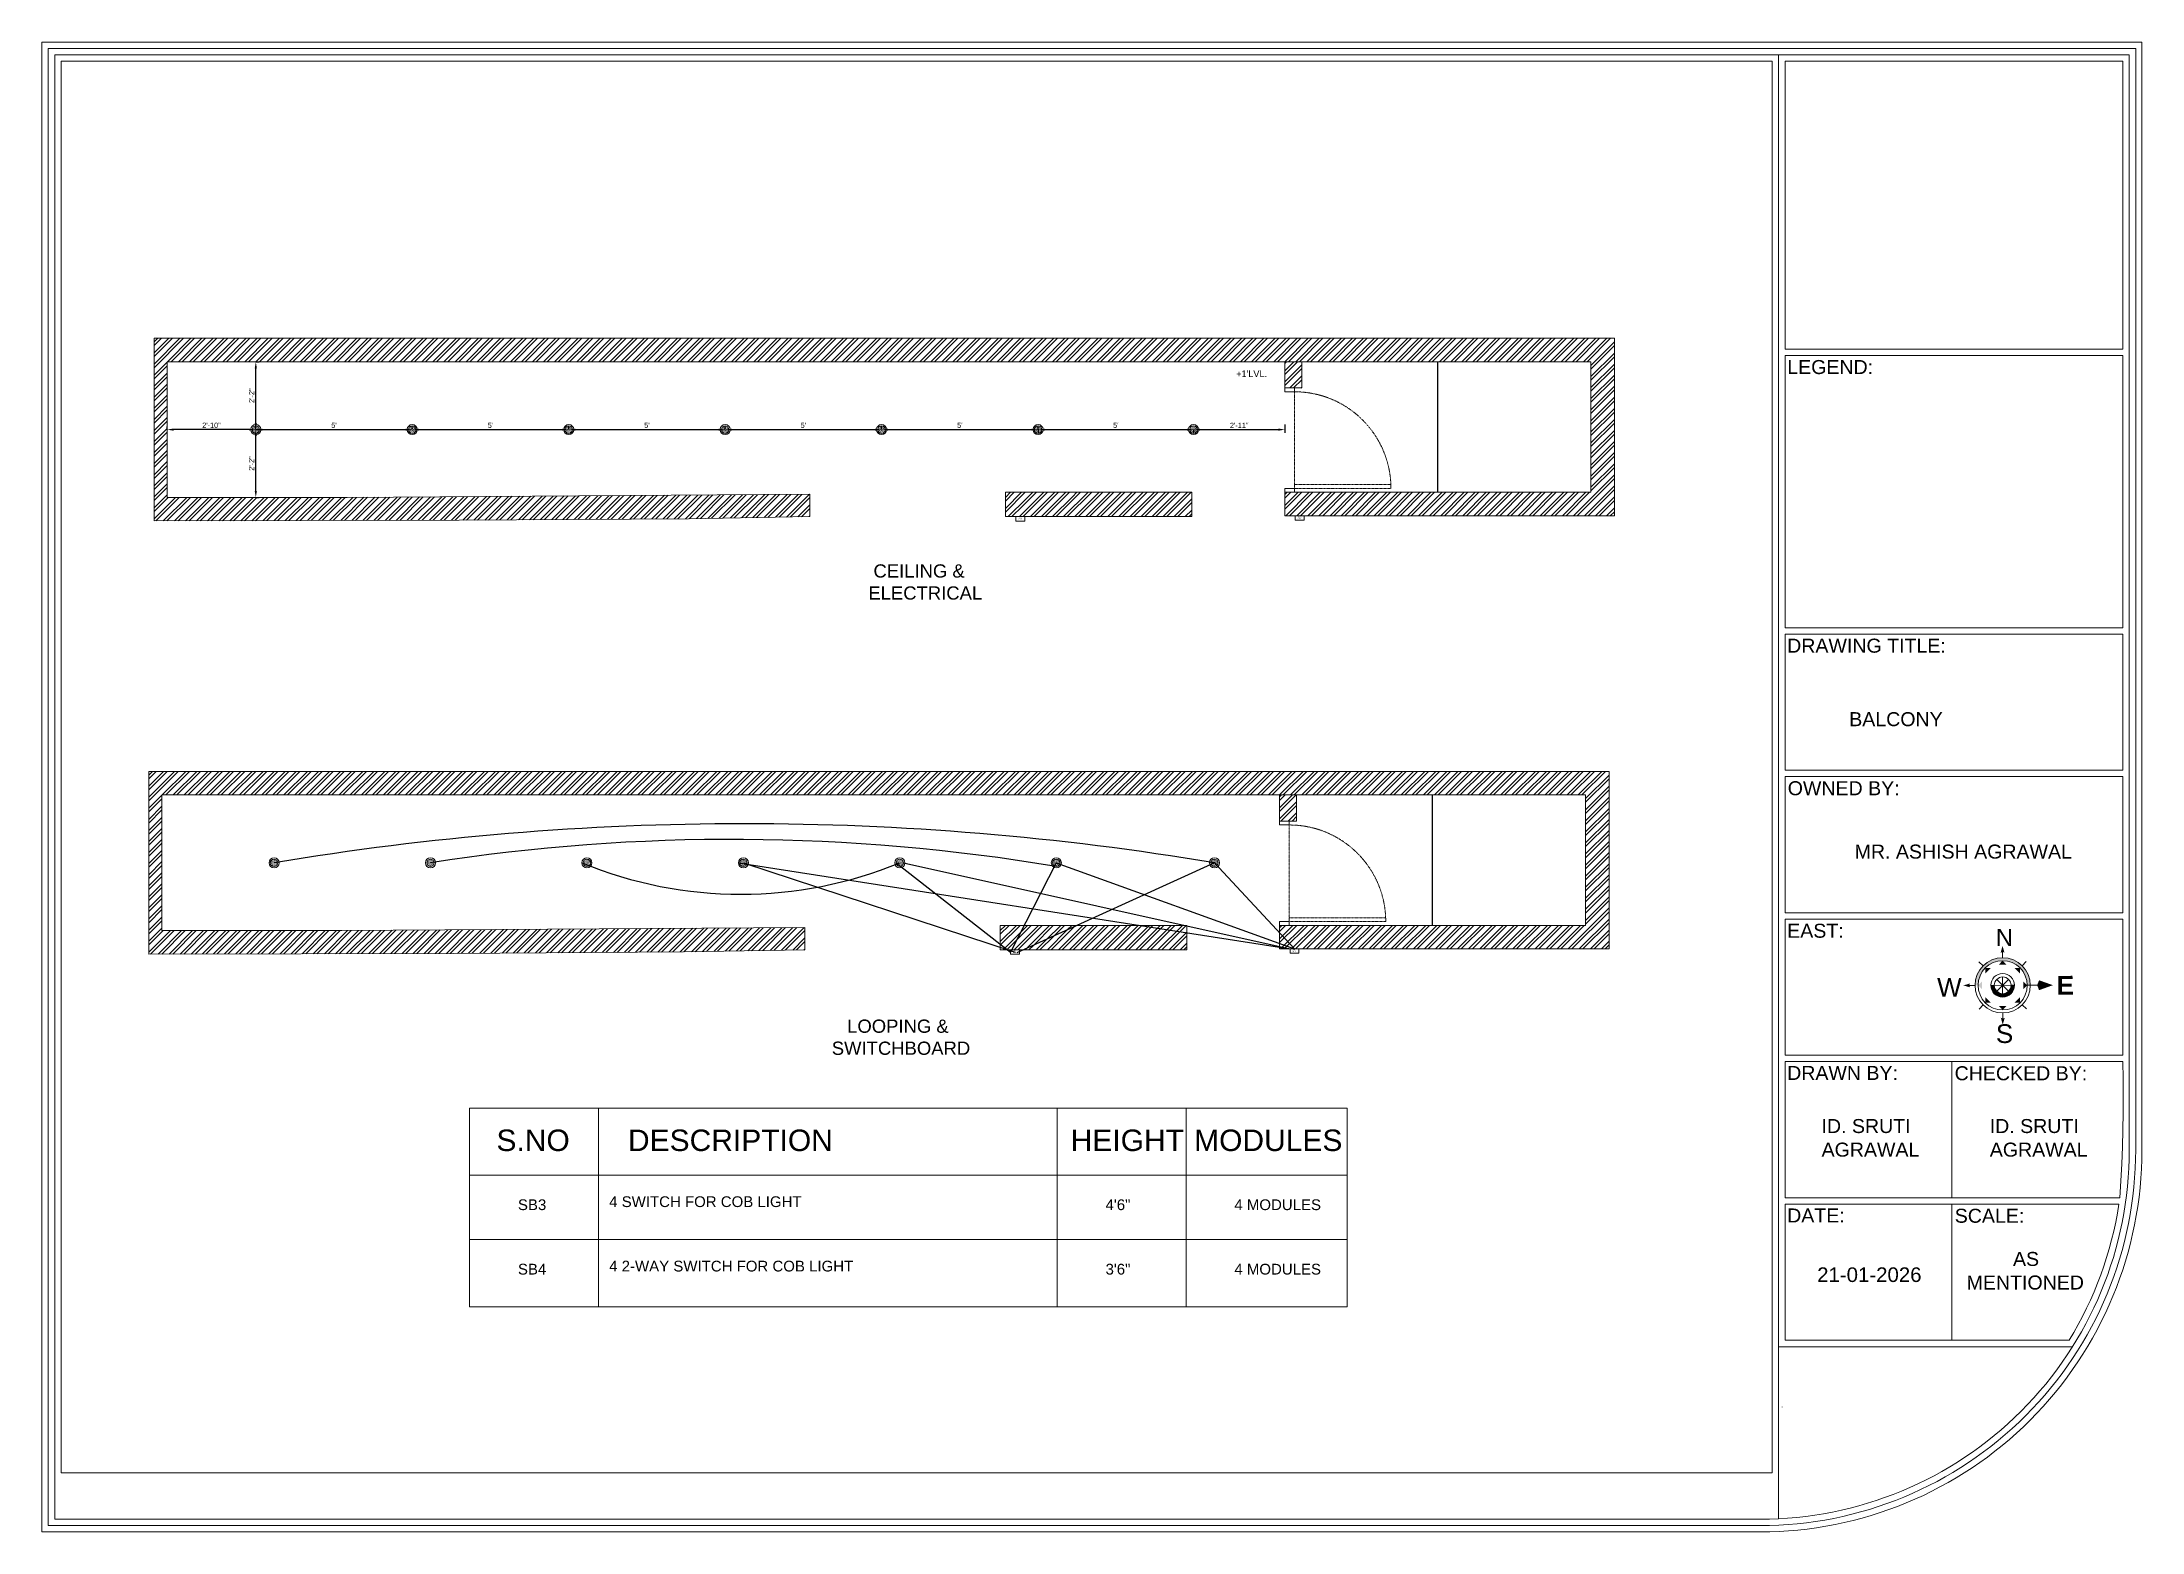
# Model space of a CAD drawing. Header units: inches. Extents: x 213 to 17763, y -4830 to 1802.
# Drawn here: x 8540 to 9346, y -1275 to -704 of the extents above; entities that cross this region are included whole.
import ezdxf

# ---------------------------------------------------------------- set-up
doc = ezdxf.new("R2010")
doc.units = ezdxf.units.IN
doc.header["$MEASUREMENT"] = 0
for name, pattern in [('ACAD_ISO02W100', [15, 12, -3]), ('AUDIT_D_060311083008-3', [0]), ('DASHED2', [0.375, 0.25, -0.125]), ('HIDDEN', [0.375, 0.25, -0.125])]:
    doc.linetypes.add(name, pattern=pattern)
for name, color, linetype in [('.', 30, 'Continuous'), ('A-DOOR', 251, 'AUDIT_D_060311083008-3'), ('A-Door-Frame', 1, 'Continuous'), ('A-Door-Swing', 8, 'HIDDEN'), ('PDF2_0', 7, 'Continuous'), ('PDF2_MK. FURNITURE', 7, 'Continuous'), ('PDF2_MK. HATCH', 7, 'Continuous'), ('PDF2_Text', 1, 'Continuous'), ('PDF3_Text', 1, 'Continuous')]:
    doc.layers.add(name, color=color, linetype=linetype)
doc.layers.add('PDF2_MK. KITCHEN ESSENTAILS', color=7, linetype='Continuous', true_color=0x767676)
doc.layers.add('ROD', color=7, linetype='Continuous', lineweight=9)
doc.styles.add('PDF Arial', font='arial.ttf')
doc.styles.get("Standard").update_dxf_attribs({"font": 'arial.ttf'})
doc.dimstyles.new('ISO-25', dxfattribs={"dimtxt": 4.5, "dimasz": 2.5, "dimexe": 1.25, "dimexo": 0.625, "dimtad": 1, "dimdec": 0, "dimlunit": 4, "dimtxsty": 'Standard', "dimcen": 2.5, "dimadec": 0, "dimazin": 0, "dimtfac": 1, "dimtdec": 0, "dimtmove": 0, "dimatfit": 3, "dimfxl": 1, "dimarcsym": 0})
pattern_1 = [(45, (-302.3057, -254.818), (-2.1213203, 2.1213203), []), (45, (-300.8915, -254.818), (-2.1213203, 2.1213203), [])]
pattern_2 = [(45, (-300.3057, -88.784), (-2.1213203, 2.1213203), []), (45, (-298.8915, -88.784), (-2.1213203, 2.1213203), [])]

msp = doc.modelspace()

# ---------------------------------------------------------------- texts
at = {"lineweight": 5, "attachment_point": 1}
for s, width, heights, insert, char_height in [('S.NO', 16.4648, [0], (8714.48, -1121.01), 8.232), ('DESCRIPTION', 16.4648, [0], (8764.91, -1121.01), 8.2324), ('HEIGHT', 16.4648, [0], (8934.7, -1121.01), 8.232), ('MODULES', 16.4648, [0], (8982.04, -1121.01), 8.232), ('SB3', 16.4648, [0], (8722.72, -1147.76), 4.116), ('4 SWITCH FOR COB LIGHT', 179.7462, [12.35], (8757.71, -1146.59, -2.06), 4.1162), ('4\'6"', 16.4648, [0], (8948.08, -1147.76), 4.116), ('4 MODULES', 36.0622, [0], (8997.47, -1147.76), 4.116), ('SB4', 16.4648, [0], (8722.72, -1172.46), 4.116), ('4 2-WAY SWITCH FOR COB LIGHT', 179.7462, [12.35], (8757.71, -1171.29, -2.06), 4.1162), ('3\'6"', 16.4648, [0], (8948.08, -1172.46), 4.116), ('4 MODULES', 36.0622, [0], (8997.47, -1172.46), 4.116)]:
    msp.add_mtext_dynamic_manual_height_columns(s, width=width, gutter_width=2.06, heights=heights, dxfattribs=dict(at, insert=insert, char_height=char_height))
at = {"layer": 'PDF2_Text', "color": 7, "lineweight": 5, "attachment_point": 7, "style": 'PDF Arial'}
for s, insert, char_height in [('LEGEND:', (9209.51, -831.52), 5.369), ('DRAWING TITLE:', (9209.47, -938.31), 5.3692), ('BALCONY ', (9233.27, -966.48), 5.369), ('OWNED BY:', (9209.69, -992.95), 5.369), ('MR. ASHISH AGRAWAL', (9235.34, -1017.23), 5.3692), ('EAST:', (9209.49, -1047.57), 5.369), ('DRAWN BY:', (9209.47, -1102), 5.369), ('CHECKED BY:', (9273.7, -1102.19), 5.3692), ('ID. SRUTI', (9222.64, -1122.42), 5.369), ('ID. SRUTI', (9287.15, -1122.42), 5.369), ('AGRAWAL', (9222.67, -1131.46), 5.369), ('AGRAWAL', (9287.18, -1131.46), 5.369), ('DATE:', (9209.47, -1156.62), 5.369), ('SCALE:', (9273.74, -1156.81), 5.369), ('21-01-2026', (9220.97, -1179.51), 5.602), ('AS', (9296.08, -1173.36), 5.369), ('MENTIONED', (9278.29, -1182.39), 5.369)]:
    msp.add_mtext(s, dxfattribs=dict(at, insert=insert, char_height=char_height))
for s, insert, char_height, rotation in [('N', (9289.51, -1050.64), 6.53, 0.1759), ('W', (9266.97, -1070.07), 7.18, 0.12089), ('{\\fArial|b1|i0|c0|p34;\\C240;\\c2367469;E}', (9312.82, -1069.29), 7.1829, 0.1759), ('S', (9289.51, -1087.94), 7.18, 0.1759)]:
    msp.add_mtext(s, dxfattribs=dict(at, insert=insert, char_height=char_height, rotation=rotation))
at = {"layer": 'PDF3_Text', "lineweight": 5, "style": 'PDF Arial'}
for s, width, gutter_width, heights, insert, char_height, attachment_point in [("+1'LVL.", 36.0927, 949.34, [2.27], (9010, -832.58), 2.5, 9), ('    CEILING &\\P   ELECTRICAL', 114.7518, 49.21, [0], (8851.19, -917.97), 5.0688, 7), ('   LOOPING & \\PSWITCHBOARD', 114.7518, 49.21, [0], (8843.07, -1092.44), 5.0688, 7)]:
    msp.add_mtext_dynamic_manual_height_columns(s, width=width, gutter_width=gutter_width, heights=heights, dxfattribs=dict(at, insert=insert, char_height=char_height, attachment_point=attachment_point))
at = {"layer": 'PDF3_Text', "lineweight": 5, "char_height": 0.4, "attachment_point": 9, "style": 'PDF Arial'}
for s, insert in [('SW4 \\P@3\'6"', (9023.15, -886.93)), ('SW3 \\P@4\'6"', (8916.01, -887.28)), ('SW1 \\P@4\'6"', (8914.01, -1053.32)), ('SW1 \\P@3\'6"', (9021.15, -1052.97))]:
    msp.add_mtext(s, dxfattribs=dict(at, insert=insert))

# ---------------------------------------------------------------- blocks, each defined once
blk = doc.blocks.new('*U785')
at = {"layer": 'A-Door-Frame', "lineweight": 5}
for p, q in [((0, -100), (0, 0)), ((1090, -100), (1090, 0))]:
    blk.add_line(p, q, dxfattribs=at)
for points in [[(0, -100), (40, -100), (40, 0), (0, 0)], [(1090, -100), (1050, -100), (1050, 0), (1090, 0)]]:
    blk.add_lwpolyline(points, dxfattribs=at)
at = {"layer": 'A-Door-Swing', "linetype": 'DASHED2', "lineweight": 5}
blk.add_line((49, 0), (1059, 0), dxfattribs=at)
blk.add_lwpolyline([(40, 0), (40, 1010), (80, 1010), (80, 0)], close=True, dxfattribs=at)
blk.add_arc((40, 0), 1010, 360, 90, dxfattribs=at)
blk = doc.blocks.new('*D787')
at = {"color": 0, "linetype": 'ACAD_ISO02W100', "lineweight": -2, "transparency": 16777216}
for p, q in [((8588.19, -852.74), (8588.19, -851.49)), ((8622.19, -852.74), (8622.19, -851.49))]:
    blk.add_line(p, q, dxfattribs=at)
at = {"color": 0, "linetype": 'AUDIT_D_060311083008-3', "lineweight": -2, "transparency": 16777216}
blk.add_line((8619.69, -852.74), (8590.69, -852.74), dxfattribs=at)
at = {"color": 0, "transparency": 16777216}
for points in [[(8590.69, -852.32), (8590.69, -853.16), (8588.19, -852.74)], [(8619.69, -852.32), (8619.69, -853.16), (8622.19, -852.74)]]:
    blk.add_solid(points, dxfattribs=at)
at = {"layer": 'Defpoints', "color": 0, "transparency": 16777216}
for p in [(8588.19, -852.74), (8588.19, -852.74), (8622.19, -852.74)]:
    blk.add_point(p, dxfattribs=at)
at = {"color": 0, "lineweight": 5, "transparency": 16777216, "insert": (8605.19, -851.09), "char_height": 2, "attachment_point": 5}
blk.add_mtext('2\'-10"', dxfattribs=at)
blk = doc.blocks.new('*D788')
at = {"color": 0, "linetype": 'ACAD_ISO02W100', "lineweight": -2, "transparency": 16777216}
for p, q in [((8622.19, -826.74), (8623.44, -826.74)), ((8622.19, -852.74), (8623.44, -852.74))]:
    blk.add_line(p, q, dxfattribs=at)
at = {"color": 0, "linetype": 'AUDIT_D_060311083008-3', "lineweight": -2, "transparency": 16777216}
blk.add_line((8622.19, -850.24), (8622.19, -829.24), dxfattribs=at)
at = {"color": 0, "transparency": 16777216}
for points in [[(8621.78, -829.24), (8622.61, -829.24), (8622.19, -826.74)], [(8621.78, -850.24), (8622.61, -850.24), (8622.19, -852.74)]]:
    blk.add_solid(points, dxfattribs=at)
at = {"layer": 'Defpoints', "color": 0, "transparency": 16777216}
for p in [(8622.19, -826.74), (8622.19, -826.74), (8622.19, -852.74)]:
    blk.add_point(p, dxfattribs=at)
at = {"color": 0, "lineweight": 5, "transparency": 16777216, "insert": (8620.57, -839.74), "char_height": 2, "attachment_point": 5, "rotation": 90}
blk.add_mtext('2\'-2"', dxfattribs=at)
blk = doc.blocks.new('*D789')
at = {"color": 0, "linetype": 'ACAD_ISO02W100', "lineweight": -2, "transparency": 16777216}
for p, q in [((8622.19, -852.74), (8622.19, -851.49)), ((8682.19, -852.74), (8682.19, -851.49))]:
    blk.add_line(p, q, dxfattribs=at)
at = {"color": 0, "linetype": 'AUDIT_D_060311083008-3', "lineweight": -2, "transparency": 16777216}
blk.add_line((8624.69, -852.74), (8679.69, -852.74), dxfattribs=at)
at = {"color": 0, "transparency": 16777216}
for points in [[(8624.69, -852.32), (8624.69, -853.16), (8622.19, -852.74)], [(8679.69, -852.32), (8679.69, -853.16), (8682.19, -852.74)]]:
    blk.add_solid(points, dxfattribs=at)
at = {"layer": 'Defpoints', "color": 0, "transparency": 16777216}
for p in [(8622.19, -852.74), (8682.19, -852.74), (8682.19, -852.74)]:
    blk.add_point(p, dxfattribs=at)
at = {"color": 0, "lineweight": 5, "transparency": 16777216, "insert": (8652.19, -851.1), "char_height": 2, "attachment_point": 5}
blk.add_mtext("5'", dxfattribs=at)
blk = doc.blocks.new('*D790')
at = {"color": 0, "linetype": 'ACAD_ISO02W100', "lineweight": -2, "transparency": 16777216}
for p, q in [((8682.19, -852.74), (8682.19, -851.49)), ((8742.19, -852.74), (8742.19, -851.49))]:
    blk.add_line(p, q, dxfattribs=at)
at = {"color": 0, "linetype": 'AUDIT_D_060311083008-3', "lineweight": -2, "transparency": 16777216}
blk.add_line((8684.69, -852.74), (8739.69, -852.74), dxfattribs=at)
at = {"color": 0, "transparency": 16777216}
for points in [[(8684.69, -852.32), (8684.69, -853.16), (8682.19, -852.74)], [(8739.69, -852.32), (8739.69, -853.16), (8742.19, -852.74)]]:
    blk.add_solid(points, dxfattribs=at)
at = {"layer": 'Defpoints', "color": 0, "transparency": 16777216}
for p in [(8682.19, -852.74), (8742.19, -852.74), (8742.19, -852.74)]:
    blk.add_point(p, dxfattribs=at)
at = {"color": 0, "lineweight": 5, "transparency": 16777216, "insert": (8712.19, -851.1), "char_height": 2, "attachment_point": 5}
blk.add_mtext("5'", dxfattribs=at)
blk = doc.blocks.new('*D791')
at = {"color": 0, "linetype": 'ACAD_ISO02W100', "lineweight": -2, "transparency": 16777216}
for p, q in [((8742.19, -852.74), (8742.19, -851.49)), ((8802.19, -852.74), (8802.19, -851.49))]:
    blk.add_line(p, q, dxfattribs=at)
at = {"color": 0, "linetype": 'AUDIT_D_060311083008-3', "lineweight": -2, "transparency": 16777216}
blk.add_line((8744.69, -852.74), (8799.69, -852.74), dxfattribs=at)
at = {"color": 0, "transparency": 16777216}
for points in [[(8744.69, -852.32), (8744.69, -853.16), (8742.19, -852.74)], [(8799.69, -852.32), (8799.69, -853.16), (8802.19, -852.74)]]:
    blk.add_solid(points, dxfattribs=at)
at = {"layer": 'Defpoints', "color": 0, "transparency": 16777216}
for p in [(8742.19, -852.74), (8802.19, -852.74), (8802.19, -852.74)]:
    blk.add_point(p, dxfattribs=at)
at = {"color": 0, "lineweight": 5, "transparency": 16777216, "insert": (8772.19, -851.1), "char_height": 2, "attachment_point": 5}
blk.add_mtext("5'", dxfattribs=at)
blk = doc.blocks.new('*D792')
at = {"color": 0, "linetype": 'ACAD_ISO02W100', "lineweight": -2, "transparency": 16777216}
for p, q in [((8802.19, -852.74), (8802.19, -851.49)), ((8862.19, -852.74), (8862.19, -851.49))]:
    blk.add_line(p, q, dxfattribs=at)
at = {"color": 0, "linetype": 'AUDIT_D_060311083008-3', "lineweight": -2, "transparency": 16777216}
blk.add_line((8804.69, -852.74), (8859.69, -852.74), dxfattribs=at)
at = {"color": 0, "transparency": 16777216}
for points in [[(8804.69, -852.32), (8804.69, -853.16), (8802.19, -852.74)], [(8859.69, -852.32), (8859.69, -853.16), (8862.19, -852.74)]]:
    blk.add_solid(points, dxfattribs=at)
at = {"layer": 'Defpoints', "color": 0, "transparency": 16777216}
for p in [(8802.19, -852.74), (8862.19, -852.74), (8862.19, -852.74)]:
    blk.add_point(p, dxfattribs=at)
at = {"color": 0, "lineweight": 5, "transparency": 16777216, "insert": (8832.19, -851.1), "char_height": 2, "attachment_point": 5}
blk.add_mtext("5'", dxfattribs=at)
blk = doc.blocks.new('*D793')
at = {"color": 0, "linetype": 'ACAD_ISO02W100', "lineweight": -2, "transparency": 16777216}
for p, q in [((8862.19, -852.74), (8862.19, -851.49)), ((8922.19, -852.74), (8922.19, -851.49))]:
    blk.add_line(p, q, dxfattribs=at)
at = {"color": 0, "linetype": 'AUDIT_D_060311083008-3', "lineweight": -2, "transparency": 16777216}
blk.add_line((8864.69, -852.74), (8919.69, -852.74), dxfattribs=at)
at = {"color": 0, "transparency": 16777216}
for points in [[(8864.69, -852.32), (8864.69, -853.16), (8862.19, -852.74)], [(8919.69, -852.32), (8919.69, -853.16), (8922.19, -852.74)]]:
    blk.add_solid(points, dxfattribs=at)
at = {"layer": 'Defpoints', "color": 0, "transparency": 16777216}
for p in [(8862.19, -852.74), (8922.19, -852.74), (8922.19, -852.74)]:
    blk.add_point(p, dxfattribs=at)
at = {"color": 0, "lineweight": 5, "transparency": 16777216, "insert": (8892.19, -851.1), "char_height": 2, "attachment_point": 5}
blk.add_mtext("5'", dxfattribs=at)
blk = doc.blocks.new('*D794')
at = {"color": 0, "linetype": 'ACAD_ISO02W100', "lineweight": -2, "transparency": 16777216}
for p, q in [((8922.19, -852.74), (8922.19, -853.99)), ((8981.83, -852.74), (8981.83, -853.99))]:
    blk.add_line(p, q, dxfattribs=at)
at = {"color": 0, "linetype": 'AUDIT_D_060311083008-3', "lineweight": -2, "transparency": 16777216}
blk.add_line((8924.69, -852.74), (8979.33, -852.74), dxfattribs=at)
at = {"color": 0, "transparency": 16777216}
for points in [[(8924.69, -852.32), (8924.69, -853.16), (8922.19, -852.74)], [(8979.33, -852.32), (8979.33, -853.16), (8981.83, -852.74)]]:
    blk.add_solid(points, dxfattribs=at)
at = {"layer": 'Defpoints', "color": 0, "transparency": 16777216}
for p in [(8922.19, -852.74), (8981.83, -852.74), (8981.83, -852.74)]:
    blk.add_point(p, dxfattribs=at)
at = {"color": 0, "lineweight": 5, "transparency": 16777216, "insert": (8952.01, -851.1), "char_height": 2, "attachment_point": 5}
blk.add_mtext("5'", dxfattribs=at)
blk = doc.blocks.new('*D795')
at = {"color": 0, "linetype": 'ACAD_ISO02W100', "lineweight": -2, "transparency": 16777216}
for p, q in [((8981.83, -852.74), (8981.83, -853.99)), ((9016.83, -850.74), (9016.83, -853.99))]:
    blk.add_line(p, q, dxfattribs=at)
at = {"color": 0, "linetype": 'AUDIT_D_060311083008-3', "lineweight": -2, "transparency": 16777216}
blk.add_line((8984.33, -852.74), (9014.33, -852.74), dxfattribs=at)
at = {"color": 0, "transparency": 16777216}
for points in [[(8984.33, -852.32), (8984.33, -853.16), (8981.83, -852.74)], [(9014.33, -852.32), (9014.33, -853.16), (9016.83, -852.74)]]:
    blk.add_solid(points, dxfattribs=at)
at = {"layer": 'Defpoints', "color": 0, "transparency": 16777216}
for p in [(9016.83, -836.78), (8981.83, -852.74), (9016.83, -852.74)]:
    blk.add_point(p, dxfattribs=at)
at = {"color": 0, "lineweight": 5, "transparency": 16777216, "insert": (8999.33, -851.11), "char_height": 2, "attachment_point": 5}
blk.add_mtext('2\'-11"', dxfattribs=at)
blk = doc.blocks.new('*D796')
at = {"color": 0, "linetype": 'ACAD_ISO02W100', "lineweight": -2, "transparency": 16777216}
for p, q in [((8622.19, -852.74), (8623.44, -852.74)), ((8622.19, -878.74), (8623.44, -878.74))]:
    blk.add_line(p, q, dxfattribs=at)
at = {"color": 0, "linetype": 'AUDIT_D_060311083008-3', "lineweight": -2, "transparency": 16777216}
blk.add_line((8622.19, -876.24), (8622.19, -855.24), dxfattribs=at)
at = {"color": 0, "transparency": 16777216}
for points in [[(8621.78, -855.24), (8622.61, -855.24), (8622.19, -852.74)], [(8621.78, -876.24), (8622.61, -876.24), (8622.19, -878.74)]]:
    blk.add_solid(points, dxfattribs=at)
at = {"layer": 'Defpoints', "color": 0, "transparency": 16777216}
for p in [(8622.19, -852.74), (8622.19, -852.74), (8622.19, -878.74)]:
    blk.add_point(p, dxfattribs=at)
at = {"color": 0, "lineweight": 5, "transparency": 16777216, "insert": (8620.57, -865.74), "char_height": 2, "attachment_point": 5, "rotation": 90}
blk.add_mtext('2\'-2"', dxfattribs=at)

# ---------------------------------------------------------------- dimensions: what is measured, and where the dimension line sits
at = {"lineweight": 5}
for base, p1, p2, picture, middle in [((8622.19, -826.74), (8622.19, -852.74), (8622.19, -826.74), '*D788', (8620.57, -839.74)), ((8622.19, -852.74), (8622.19, -878.74), (8622.19, -852.74), '*D796', (8620.57, -865.74))]:
    dim = msp.add_linear_dim(base=base, p1=p1, p2=p2, angle=90, dimstyle='ISO-25', override={"dimtxt": 2, "dimtmove": 1, "dimfxl": 2, "dimfxlon": 1, "dimarcsym": 2}, dxfattribs=at)
    dim.commit()
    dim.dimension.update_dxf_attribs({"geometry": picture, "text_midpoint": middle})
for base, p1, p2, picture, middle in [((9016.83, -852.74), (8981.83, -852.74), (9016.83, -836.78), '*D795', (8999.33, -851.11)), ((8588.19, -852.74), (8622.19, -852.74), (8588.19, -852.74), '*D787', (8605.19, -851.09)), ((8682.19, -852.74), (8622.19, -852.74), (8682.19, -852.74), '*D789', (8652.19, -851.1)), ((8742.19, -852.74), (8682.19, -852.74), (8742.19, -852.74), '*D790', (8712.19, -851.1)), ((8802.19, -852.74), (8742.19, -852.74), (8802.19, -852.74), '*D791', (8772.19, -851.1)), ((8862.19, -852.74), (8802.19, -852.74), (8862.19, -852.74), '*D792', (8832.19, -851.1)), ((8922.19, -852.74), (8862.19, -852.74), (8922.19, -852.74), '*D793', (8892.19, -851.1)), ((8981.83, -852.74), (8922.19, -852.74), (8981.83, -852.74), '*D794', (8952.01, -851.1))]:
    dim = msp.add_linear_dim(base=base, p1=p1, p2=p2, dimstyle='ISO-25', override={"dimtxt": 2, "dimtmove": 1, "dimfxl": 2, "dimfxlon": 1, "dimarcsym": 2}, dxfattribs=at)
    dim.commit()
    dim.dimension.update_dxf_attribs({"geometry": picture, "text_midpoint": middle})

# ---------------------------------------------------------------- hatches: boundary and pattern name
at = {"layer": '.'}
h = msp.add_hatch(dxfattribs=at)
h.set_pattern_fill('ANSI32', color=1, scale=8)
h.set_pattern_definition(pattern_2)
h.paths.add_polyline_path([(9143.19, -817.74), (8583.19, -817.74), (8583.19, -887.74), (8700.19, -887.46), (8788.19, -886.88), (8834.71, -886.09), (8834.71, -877.54), (8657.19, -878.74), (8588.19, -878.74), (8588.19, -826.74), (9134.19, -826.74), (9134.19, -876.74), (9020.49, -876.74), (9020.49, -876.74), (9016.83, -876.74), (9016.83, -885.74), (9143.19, -885.74)])
h.paths.add_polyline_path([(9021.59, -887.04), (9023.36, -887.04), (9023.36, -885.54), (9021.59, -885.54)], flags=25)
h = msp.add_hatch(dxfattribs=at)
h.set_pattern_fill('ANSI32', color=1, scale=8)
h.set_pattern_definition([(45, (-302.3057, 45.726), (-2.1213203, 2.1213203), []), (45, (-300.8915, 45.726), (-2.1213203, 2.1213203), [])])
h.paths.add_polyline_path([(9021.33, -992.77), (9014.83, -992.77), (9014.83, -1002.82), (9018.49, -1002.82), (9021.33, -1002.82)])
h.paths.add_polyline_path([(9023.33, -826.74), (9016.83, -826.74), (9016.83, -836.78), (9020.49, -836.78), (9023.33, -836.78)])
h = msp.add_hatch(dxfattribs=at)
h.set_pattern_fill('ANSI32', color=1, scale=8)
h.set_pattern_definition(pattern_2)
h.paths.add_polyline_path([(8981.19, -876.74), (8939.15, -876.74), (8918.63, -886.09), (8981.19, -886.09)])
h.paths.add_polyline_path([(8918.9, -876.74), (8909.68, -876.74), (8909.68, -883.82), (8912.44, -885.96), (8912.83, -886.09), (8914.11, -886.09)])
h.paths.add_polyline_path([(8909.68, -883.82), (8909.68, -885.06), (8912.44, -885.96)], flags=17)
h.paths.add_polyline_path([(8909.68, -885.06), (8909.68, -886.09), (8912.6, -886.09), (8912.44, -885.96)], flags=17)
h = msp.add_hatch(dxfattribs=at)
h.set_pattern_fill('ANSI32', color=1, scale=8)
h.set_pattern_definition(pattern_2)
h.paths.add_polyline_path([(8939.15, -876.74), (8918.9, -876.74), (8914.11, -886.09), (8917.1, -886.09), (8918.63, -886.09)])
h.paths.add_polyline_path([(8914.44, -887.38), (8916.21, -887.38), (8916.21, -885.89), (8914.44, -885.89)], flags=9)
h = msp.add_hatch(dxfattribs=at)
h.set_pattern_fill('ANSI32', color=1, scale=8)
h.set_pattern_definition(pattern_1)
h.paths.add_polyline_path([(9141.19, -983.77), (8581.19, -983.77), (8581.19, -1053.77), (8698.19, -1053.49), (8786.19, -1052.92), (8832.71, -1052.12), (8832.71, -1043.58), (8655.19, -1044.77), (8586.19, -1044.77), (8586.19, -992.77), (9132.19, -992.77), (9132.19, -1042.77), (9018.49, -1042.77), (9018.49, -1042.77), (9014.83, -1042.77), (9014.83, -1051.77), (9141.19, -1051.77)])
h.paths.add_polyline_path([(9019.59, -1053.07), (9021.36, -1053.07), (9021.36, -1051.57), (9019.59, -1051.57)], flags=25)
h = msp.add_hatch(dxfattribs=at)
h.set_pattern_fill('ANSI32', color=1, scale=8)
h.set_pattern_definition(pattern_1)
h.paths.add_polyline_path([(8979.19, -1042.77), (8937.15, -1042.77), (8916.63, -1052.12), (8979.19, -1052.12)])
h.paths.add_polyline_path([(8916.9, -1042.77), (8907.68, -1042.77), (8907.68, -1049.85), (8910.44, -1052), (8910.83, -1052.12), (8912.11, -1052.12)])
h.paths.add_polyline_path([(8907.68, -1049.85), (8907.68, -1051.09), (8910.44, -1052)], flags=17)
h.paths.add_polyline_path([(8907.68, -1051.09), (8907.68, -1052.12), (8910.6, -1052.12), (8910.44, -1052)], flags=17)
h = msp.add_hatch(dxfattribs=at)
h.set_pattern_fill('ANSI32', color=1, scale=8)
h.set_pattern_definition(pattern_1)
h.paths.add_polyline_path([(8937.15, -1042.77), (8916.9, -1042.77), (8912.11, -1052.12), (8915.1, -1052.12), (8916.63, -1052.12)])
h.paths.add_polyline_path([(8912.44, -1053.42), (8914.21, -1053.42), (8914.21, -1051.92), (8912.44, -1051.92)], flags=9)
at = {"lineweight": 5}
h = msp.add_hatch(dxfattribs=at)
h.set_pattern_fill('AR-SAND', color=5, scale=0.2)
h.set_pattern_definition([(37.5, (-117317.33558, -239173.847), (-0.01259867162, 0.3853647538), [0, -0.304, 0, -0.34, 0, -0.325]), (7.5, (-117317.3356, -239173.847), (0.3539553411, 0.564429213), [0, -0.164, 0, -0.274, 0, -0.105]), (327.5, (-117317.58158, -239173.847), (0.62282837235, 0.0011318107), [0, -0.1, 0, -0.36, 0, -0.47]), (317.5, (-117317.5816, -239173.847), (0.6012253209, 0.175535113), [0, -0.05, 0, -0.236, 0, -0.27])])
h.paths.add_polyline_path([(8623.62, -852.74, -1), (8620.77, -852.74, -1)])
h = msp.add_hatch(dxfattribs=at)
h.set_pattern_fill('AR-SAND', color=5, scale=0.2)
h.set_pattern_definition([(37.5, (-117257.33558, -239173.847), (-0.01259867162, 0.3853647538), [0, -0.304, 0, -0.34, 0, -0.325]), (7.5, (-117257.3356, -239173.847), (0.3539553411, 0.564429213), [0, -0.164, 0, -0.274, 0, -0.105]), (327.5, (-117257.58158, -239173.847), (0.62282837235, 0.0011318107), [0, -0.1, 0, -0.36, 0, -0.47]), (317.5, (-117257.5816, -239173.847), (0.6012253209, 0.175535113), [0, -0.05, 0, -0.236, 0, -0.27])])
h.paths.add_polyline_path([(8683.62, -852.74, -1), (8680.77, -852.74, -1)])
h = msp.add_hatch(dxfattribs=at)
h.set_pattern_fill('AR-SAND', color=5, scale=0.2)
h.set_pattern_definition([(37.5, (-117197.33558, -239173.847), (-0.01259867162, 0.3853647538), [0, -0.304, 0, -0.34, 0, -0.325]), (7.5, (-117197.3356, -239173.847), (0.3539553411, 0.564429213), [0, -0.164, 0, -0.274, 0, -0.105]), (327.5, (-117197.58158, -239173.847), (0.62282837235, 0.0011318107), [0, -0.1, 0, -0.36, 0, -0.47]), (317.5, (-117197.5816, -239173.847), (0.6012253209, 0.175535113), [0, -0.05, 0, -0.236, 0, -0.27])])
h.paths.add_polyline_path([(8743.62, -852.74, -1), (8740.77, -852.74, -1)])
h = msp.add_hatch(dxfattribs=at)
h.set_pattern_fill('AR-SAND', color=5, scale=0.2)
h.set_pattern_definition([(37.5, (-117137.33558, -239173.847), (-0.01259867162, 0.3853647538), [0, -0.304, 0, -0.34, 0, -0.325]), (7.5, (-117137.3356, -239173.847), (0.3539553411, 0.564429213), [0, -0.164, 0, -0.274, 0, -0.105]), (327.5, (-117137.58158, -239173.847), (0.62282837235, 0.0011318107), [0, -0.1, 0, -0.36, 0, -0.47]), (317.5, (-117137.5816, -239173.847), (0.6012253209, 0.175535113), [0, -0.05, 0, -0.236, 0, -0.27])])
h.paths.add_polyline_path([(8803.62, -852.74, -1), (8800.77, -852.74, -1)])
h = msp.add_hatch(dxfattribs=at)
h.set_pattern_fill('AR-SAND', color=5, scale=0.2)
h.set_pattern_definition([(37.5, (-117077.33558, -239173.847), (-0.01259867162, 0.3853647538), [0, -0.304, 0, -0.34, 0, -0.325]), (7.5, (-117077.3356, -239173.847), (0.3539553411, 0.564429213), [0, -0.164, 0, -0.274, 0, -0.105]), (327.5, (-117077.58158, -239173.847), (0.62282837235, 0.0011318107), [0, -0.1, 0, -0.36, 0, -0.47]), (317.5, (-117077.5816, -239173.847), (0.6012253209, 0.175535113), [0, -0.05, 0, -0.236, 0, -0.27])])
h.paths.add_polyline_path([(8863.62, -852.74, -1), (8860.77, -852.74, -1)])
h = msp.add_hatch(dxfattribs=at)
h.set_pattern_fill('AR-SAND', color=5, scale=0.2)
h.set_pattern_definition([(37.5, (-117017.33558, -239173.847), (-0.01259867162, 0.3853647538), [0, -0.304, 0, -0.34, 0, -0.325]), (7.5, (-117017.3356, -239173.847), (0.3539553411, 0.564429213), [0, -0.164, 0, -0.274, 0, -0.105]), (327.5, (-117017.58158, -239173.847), (0.62282837235, 0.0011318107), [0, -0.1, 0, -0.36, 0, -0.47]), (317.5, (-117017.5816, -239173.847), (0.6012253209, 0.175535113), [0, -0.05, 0, -0.236, 0, -0.27])])
h.paths.add_polyline_path([(8923.62, -852.74, -1), (8920.77, -852.74, -1)])
h = msp.add_hatch(dxfattribs=at)
h.set_pattern_fill('AR-SAND', color=5, scale=0.2)
h.set_pattern_definition([(37.5, (-116957.70275, -239173.847), (-0.01259867162, 0.3853647538), [0, -0.304, 0, -0.34, 0, -0.325]), (7.5, (-116957.70275, -239173.847), (0.3539553411, 0.564429213), [0, -0.164, 0, -0.274, 0, -0.105]), (327.5, (-116957.94875, -239173.847), (0.62282837235, 0.0011318107), [0, -0.1, 0, -0.36, 0, -0.47]), (317.5, (-116957.94875, -239173.847), (0.6012253209, 0.175535113), [0, -0.05, 0, -0.236, 0, -0.27])])
h.paths.add_polyline_path([(8983.26, -852.74, -1), (8980.4, -852.74, -1)])
h = msp.add_hatch(dxfattribs=at)
h.set_pattern_fill('AR-SAND', color=5, scale=0.2)
h.set_pattern_definition([(37.5, (-117310.3356, -239339.88088), (-0.01259867162, 0.3853647538), [0, -0.304, 0, -0.34, 0, -0.325]), (7.5, (-117310.3356, -239339.8809), (0.3539553411, 0.564429213), [0, -0.164, 0, -0.274, 0, -0.105]), (327.5, (-117310.5816, -239339.88088), (0.62282837235, 0.0011318107), [0, -0.1, 0, -0.36, 0, -0.47]), (317.5, (-117310.5816, -239339.8809), (0.6012253209, 0.175535113), [0, -0.05, 0, -0.236, 0, -0.27])])
h.paths.add_polyline_path([(8630.62, -1018.77, -1), (8627.77, -1018.77, -1)])
h = msp.add_hatch(dxfattribs=at)
h.set_pattern_fill('AR-SAND', color=5, scale=0.2)
h.set_pattern_definition([(37.5, (-117250.3356, -239339.88088), (-0.01259867162, 0.3853647538), [0, -0.304, 0, -0.34, 0, -0.325]), (7.5, (-117250.3356, -239339.8809), (0.3539553411, 0.564429213), [0, -0.164, 0, -0.274, 0, -0.105]), (327.5, (-117250.5816, -239339.88088), (0.62282837235, 0.0011318107), [0, -0.1, 0, -0.36, 0, -0.47]), (317.5, (-117250.5816, -239339.8809), (0.6012253209, 0.175535113), [0, -0.05, 0, -0.236, 0, -0.27])])
h.paths.add_polyline_path([(8690.62, -1018.77, -1), (8687.77, -1018.77, -1)])
h = msp.add_hatch(dxfattribs=at)
h.set_pattern_fill('AR-SAND', color=5, scale=0.2)
h.set_pattern_definition([(37.5, (-117190.3356, -239339.88088), (-0.01259867162, 0.3853647538), [0, -0.304, 0, -0.34, 0, -0.325]), (7.5, (-117190.3356, -239339.8809), (0.3539553411, 0.564429213), [0, -0.164, 0, -0.274, 0, -0.105]), (327.5, (-117190.5816, -239339.88088), (0.62282837235, 0.0011318107), [0, -0.1, 0, -0.36, 0, -0.47]), (317.5, (-117190.5816, -239339.8809), (0.6012253209, 0.175535113), [0, -0.05, 0, -0.236, 0, -0.27])])
h.paths.add_polyline_path([(8750.62, -1018.77, -1), (8747.77, -1018.77, -1)])
h = msp.add_hatch(dxfattribs=at)
h.set_pattern_fill('AR-SAND', color=5, scale=0.2)
h.set_pattern_definition([(37.5, (-117130.3356, -239339.88088), (-0.01259867162, 0.3853647538), [0, -0.304, 0, -0.34, 0, -0.325]), (7.5, (-117130.3356, -239339.8809), (0.3539553411, 0.564429213), [0, -0.164, 0, -0.274, 0, -0.105]), (327.5, (-117130.5816, -239339.88088), (0.62282837235, 0.0011318107), [0, -0.1, 0, -0.36, 0, -0.47]), (317.5, (-117130.5816, -239339.8809), (0.6012253209, 0.175535113), [0, -0.05, 0, -0.236, 0, -0.27])])
h.paths.add_polyline_path([(8810.62, -1018.77, -1), (8807.77, -1018.77, -1)])
h = msp.add_hatch(dxfattribs=at)
h.set_pattern_fill('AR-SAND', color=5, scale=0.2)
h.set_pattern_definition([(37.5, (-117070.3356, -239339.88088), (-0.01259867162, 0.3853647538), [0, -0.304, 0, -0.34, 0, -0.325]), (7.5, (-117070.3356, -239339.8809), (0.3539553411, 0.564429213), [0, -0.164, 0, -0.274, 0, -0.105]), (327.5, (-117070.5816, -239339.88088), (0.62282837235, 0.0011318107), [0, -0.1, 0, -0.36, 0, -0.47]), (317.5, (-117070.5816, -239339.8809), (0.6012253209, 0.175535113), [0, -0.05, 0, -0.236, 0, -0.27])])
h.paths.add_polyline_path([(8870.62, -1018.77, -1), (8867.77, -1018.77, -1)])
h = msp.add_hatch(dxfattribs=at)
h.set_pattern_fill('AR-SAND', color=5, scale=0.2)
h.set_pattern_definition([(37.5, (-117010.3356, -239339.88088), (-0.01259867162, 0.3853647538), [0, -0.304, 0, -0.34, 0, -0.325]), (7.5, (-117010.3356, -239339.8809), (0.3539553411, 0.564429213), [0, -0.164, 0, -0.274, 0, -0.105]), (327.5, (-117010.5816, -239339.88088), (0.62282837235, 0.0011318107), [0, -0.1, 0, -0.36, 0, -0.47]), (317.5, (-117010.5816, -239339.8809), (0.6012253209, 0.175535113), [0, -0.05, 0, -0.236, 0, -0.27])])
h.paths.add_polyline_path([(8930.62, -1018.77, -1), (8927.77, -1018.77, -1)])
h = msp.add_hatch(dxfattribs=at)
h.set_pattern_fill('AR-SAND', color=5, scale=0.2)
h.set_pattern_definition([(37.5, (-116949.70277, -239339.88088), (-0.01259867162, 0.3853647538), [0, -0.304, 0, -0.34, 0, -0.325]), (7.5, (-116949.70277, -239339.8809), (0.3539553411, 0.564429213), [0, -0.164, 0, -0.274, 0, -0.105]), (327.5, (-116949.94877, -239339.88088), (0.62282837235, 0.0011318107), [0, -0.1, 0, -0.36, 0, -0.47]), (317.5, (-116949.94877, -239339.8809), (0.6012253209, 0.175535113), [0, -0.05, 0, -0.236, 0, -0.27])])
h.paths.add_polyline_path([(8991.26, -1018.77, -1), (8988.4, -1018.77, -1)])
at = {"layer": 'PDF2_0', "lineweight": 5, "transparency": 33554559}
for points in [[(9292.09, -1052.91), (9292.84, -1053.28), (9292.07, -1050.64), (9291.32, -1053.28)], [(9279.29, -1065.76), (9279.66, -1065), (9277.03, -1065.78), (9279.68, -1066.51)], [(9296.63, -1065.71), (9295.31, -1065.71), (9295.27, -1066.22), (9295.25, -1066.3), (9295.16, -1066.71), (9295.08, -1066.9), (9294.96, -1067.18), (9294.8, -1067.44), (9294.72, -1067.61), (9294.39, -1067.97), (9294.39, -1067.99), (9294, -1068.32), (9293.74, -1068.48), (9293.58, -1068.58), (9293.11, -1068.77), (9292.62, -1068.89), (9292.21, -1068.93), (9292.11, -1068.93), (9291.62, -1068.89), (9291.14, -1068.77), (9290.67, -1068.58), (9290.52, -1068.5), (9290.24, -1068.32), (9289.85, -1067.99), (9289.53, -1067.61), (9289.45, -1067.46), (9289.26, -1067.18), (9289.14, -1066.92), (9289.08, -1066.73), (9288.96, -1066.24), (9288.92, -1065.74), (9287.59, -1065.74), (9287.61, -1066.24), (9287.64, -1066.33), (9287.72, -1066.73), (9287.74, -1066.92), (9287.84, -1067.18), (9287.94, -1067.46), (9288, -1067.61), (9288.2, -1067.99), (9288.41, -1068.32), (9288.53, -1068.5), (9288.61, -1068.58), (9288.77, -1068.77), (9288.88, -1068.89), (9288.92, -1068.93), (9289.34, -1069.32), (9289.36, -1069.32), (9289.85, -1069.64), (9289.85, -1069.66), (9290.38, -1069.91), (9290.4, -1069.91), (9290.93, -1070.09), (9290.95, -1070.11), (9291.52, -1070.21), (9291.54, -1070.21), (9292.13, -1070.25), (9292.68, -1070.21), (9292.72, -1070.21), (9293.27, -1070.11), (9293.29, -1070.09), (9293.82, -1069.91), (9293.86, -1069.91), (9294.37, -1069.66), (9294.39, -1069.64), (9294.86, -1069.32), (9294.88, -1069.32), (9295.31, -1068.93), (9295.33, -1068.93), (9295.35, -1068.89), (9295.45, -1068.77), (9295.63, -1068.58), (9295.71, -1068.48), (9295.82, -1068.32), (9296.04, -1067.99), (9296.04, -1067.97), (9296.3, -1067.44), (9296.39, -1067.18), (9296.49, -1066.9), (9296.53, -1066.71), (9296.61, -1066.3), (9296.61, -1066.22)], [(9311.38, -1065.67), (9306.09, -1063.8), (9305.34, -1065.69), (9306.09, -1067.59)], [(9292.15, -1078.56), (9291.4, -1078.17), (9292.15, -1080.81), (9292.91, -1078.17)]]:
    msp.add_hatch(color=256, dxfattribs=at).paths.add_polyline_path(points)
h = msp.add_hatch(color=256, dxfattribs=at)
h.paths.add_polyline_path([(9282.69, -1065.76), (9284.2, -1067.26), (9284.2, -1064.25)])
h.paths.add_polyline_path([(9293.01, -1055.17), (9292.09, -1055.15), (9291.26, -1055.17), (9291.16, -1055.19), (9290.32, -1055.3), (9290.24, -1055.32), (9289.41, -1055.5), (9289.34, -1055.52), (9288.53, -1055.76), (9288.47, -1055.78), (9287.68, -1056.13), (9287.61, -1056.15), (9287.31, -1056.29), (9287.25, -1056.33), (9287.25, -1056.35), (9286.8, -1056.58), (9286.66, -1056.66), (9286.21, -1056.94), (9286.03, -1057.07), (9285.72, -1057.31), (9285.29, -1057.64), (9285.19, -1057.72), (9284.66, -1058.23), (9284.6, -1058.27), (9284.13, -1058.78), (9283.99, -1058.94), (9283.65, -1059.39), (9283.42, -1059.67), (9283.18, -1060.06), (9282.93, -1060.46), (9282.77, -1060.79), (9282.51, -1061.28), (9282.41, -1061.54), (9282.16, -1062.13), (9282.1, -1062.34), (9281.88, -1063.01), (9281.86, -1063.17), (9281.69, -1063.92), (9281.67, -1064.03), (9281.57, -1064.84), (9281.57, -1064.88), (9281.53, -1065.76), (9282.69, -1065.76), (9282.73, -1064.88), (9282.73, -1064.84), (9282.83, -1064.03), (9282.87, -1063.92), (9283.04, -1063.17), (9283.1, -1063.01), (9283.32, -1062.34), (9283.4, -1062.13), (9283.67, -1061.54), (9283.81, -1061.28), (9284.09, -1060.79), (9284.32, -1060.46), (9284.58, -1060.06), (9284.89, -1059.67), (9285.13, -1059.39), (9285.74, -1058.78), (9286.35, -1058.27), (9286.41, -1058.23), (9287.13, -1057.72), (9287.29, -1057.64), (9287.9, -1057.31), (9288.41, -1057.07), (9288.69, -1056.94), (9289.51, -1056.66), (9289.89, -1056.58), (9290.36, -1056.48), (9291.22, -1056.35), (9291.32, -1056.33), (9292.09, -1056.29), (9292.97, -1056.33), (9293.82, -1056.46), (9294.21, -1056.56), (9294.68, -1056.66), (9295.49, -1056.92), (9295.75, -1057.05), (9296.3, -1057.27), (9296.87, -1057.6), (9297.06, -1057.7), (9297.77, -1058.19), (9297.81, -1058.23), (9298.44, -1058.76), (9298.6, -1058.9), (9299.07, -1059.37), (9299.3, -1059.63), (9299.62, -1060.04), (9299.89, -1060.4), (9300.11, -1060.75), (9300.39, -1061.24), (9300.54, -1061.5), (9300.8, -1062.09), (9300.9, -1062.3), (9301.13, -1062.97), (9301.35, -1063.86), (9301.37, -1063.96), (9301.49, -1064.78), (9301.49, -1064.84), (9301.53, -1065.69), (9301.53, -1065.71), (9302.69, -1065.69), (9302.65, -1064.84), (9302.65, -1064.78), (9302.55, -1063.96), (9302.53, -1063.86), (9302.37, -1063.13), (9302.33, -1062.97), (9302.12, -1062.3), (9302.04, -1062.09), (9301.82, -1061.5), (9301.7, -1061.24), (9301.45, -1060.75), (9301.27, -1060.4), (9301.03, -1060.04), (9300.76, -1059.63), (9300.56, -1059.37), (9300.21, -1058.9), (9300.07, -1058.76), (9299.58, -1058.23), (9299.54, -1058.19), (9299.01, -1057.7), (9298.89, -1057.6), (9298.48, -1057.27), (9298.16, -1057.05), (9297.99, -1056.92), (9297.55, -1056.66), (9297.38, -1056.56), (9297.2, -1056.46), (9296.98, -1056.33), (9296.91, -1056.29), (9296.61, -1056.15), (9296.57, -1056.13), (9295.75, -1055.78), (9295.71, -1055.76), (9294.88, -1055.52), (9294.82, -1055.5), (9293.96, -1055.32), (9293.92, -1055.3), (9293.05, -1055.19)])

# ---------------------------------------------------------------- linework, layer by layer
for p, q in [((9075.51, -876.74), (9075.51, -826.74)), ((9073.51, -1042.77), (9073.51, -992.77))]:
    msp.add_line(p, q)
at = {"color": 3}
for p, q in [((8807.27, -1018.77), (9018.83, -1051.77)), ((8809.19, -1018.77), (8913.39, -1052.97)), ((8867.77, -1018.77), (8911.68, -1052.97)), ((8870.62, -1018.77), (9018.83, -1051.77)), ((8929.19, -1018.77), (8911.68, -1052.97)), ((8989.83, -1018.77), (8914.01, -1053.32)), ((8929.19, -1018.77), (9020.53, -1051.77)), ((8989.83, -1018.77), (9020.54, -1051.77))]:
    msp.add_line(p, q, dxfattribs=at)
at = {"lineweight": 5}
for p, q in [((9040.69, -1112.77), (8704.19, -1112.77)), ((8704.19, -1112.77), (8704.19, -1138.5)), ((8753.59, -1112.77), (8753.59, -1188.92)), ((8929.56, -1112.77), (8929.56, -1188.92)), ((8978.95, -1112.77), (8978.95, -1188.92)), ((9040.69, -1112.77), (9040.69, -1188.92)), ((8704.19, -1124.09), (8704.19, -1188.92)), ((8704.19, -1138.5), (9040.69, -1138.5)), ((8704.19, -1163.2), (9040.69, -1163.2)), ((8704.19, -1188.92), (9040.69, -1188.92))]:
    msp.add_line(p, q, dxfattribs=at)
at = {"color": 5, "lineweight": 5}
for points in [[(9024.25, -887.42), (9020.83, -887.42), (9020.83, -885.74), (9024.25, -885.74)], [(8917.1, -887.77), (8913.68, -887.77), (8913.68, -886.09), (8917.1, -886.09)], [(8915.1, -1053.81), (8911.68, -1053.81), (8911.68, -1052.12), (8915.1, -1052.12)], [(9022.25, -1053.46), (9018.83, -1053.46), (9018.83, -1051.77), (9022.25, -1051.77)]]:
    msp.add_lwpolyline(points, close=True, dxfattribs=at)
for centre, radius in [((8622.19, -852.74), 1.93), ((8622.19, -852.74), 1.43), ((8682.19, -852.74), 1.93), ((8682.19, -852.74), 1.43), ((8742.19, -852.74), 1.93), ((8742.19, -852.74), 1.43), ((8802.19, -852.74), 1.93), ((8802.19, -852.74), 1.43), ((8862.19, -852.74), 1.93), ((8862.19, -852.74), 1.43), ((8922.19, -852.74), 1.93), ((8922.19, -852.74), 1.43), ((8981.83, -852.74), 1.93), ((8981.83, -852.74), 1.43), ((8629.19, -1018.77), 1.93), ((8629.19, -1018.77), 1.43), ((8689.19, -1018.77), 1.93), ((8689.19, -1018.77), 1.43), ((8749.19, -1018.77), 1.93), ((8749.19, -1018.77), 1.43), ((8809.19, -1018.77), 1.93), ((8809.19, -1018.77), 1.43), ((8869.19, -1018.77), 1.93), ((8869.19, -1018.77), 1.43), ((8929.19, -1018.77), 1.93), ((8929.19, -1018.77), 1.43), ((8989.83, -1018.77), 1.93), ((8989.83, -1018.77), 1.43)]:
    msp.add_circle(centre, radius, dxfattribs=at)
at = {"color": 1}
for centre, radius, start, end in [((8809.51, -2098.28), 1094.46, 80.51711, 99.48289), ((8804.79, -1759.16), 749.35, 80.4438, 98.87396), ((8808.23, -870.59), 160.24, 247.6373, 292.3627)]:
    msp.add_arc(centre, radius, start, end, dxfattribs=at)
at = {"layer": 'PDF2_0', "lineweight": 5}
for points in [[(9199.13, -1275.24), (8540.19, -1275.24), (8540.19, -704.19), (9345.55, -704.19), (9345.55, -1128.82, -0.414214)], [(9317.57, -1201.78), (9208.66, -1201.78), (9208.66, -1149.6), (9336.68, -1149.6, -0.100864)]]:
    msp.add_lwpolyline(points, format="xyb", close=True, dxfattribs=at)
for points in [[(9199.13, -1272.82), (8542.62, -1272.82), (8542.62, -706.62), (9343.13, -706.62), (9343.13, -1128.82, -0.414214), (9199.13, -1272.82)], [(9199.13, -1270.38), (8545.06, -1270.38), (8545.06, -709.06), (9340.69, -709.06), (9340.69, -1128.82, -0.414214), (9199.13, -1270.38)]]:
    msp.add_lwpolyline(points, format="xyb", dxfattribs=at)
for points in [[(8547.5, -711.5), (9203.77, -711.5), (9203.77, -1252.57), (8547.5, -1252.57)], [(9208.66, -711.5), (9338.25, -711.5), (9338.25, -821.88), (9208.66, -821.88)], [(9208.66, -824.32), (9338.25, -824.32), (9338.25, -928.68), (9208.66, -928.68)], [(9208.66, -931.12), (9338.25, -931.12), (9338.25, -983.3), (9208.66, -983.3)], [(9208.66, -985.74), (9338.25, -985.74), (9338.25, -1037.92), (9208.66, -1037.92)], [(9208.66, -1040.36), (9338.25, -1040.36), (9338.25, -1092.54), (9208.66, -1092.54)], [(9338.25, -1094.98), (9208.66, -1094.98), (9208.66, -1147.16), (9337.03, -1147.16), (9337.45, -1140.64), (9337.78, -1134.13), (9338.04, -1127.6), (9338.25, -1121.09), (9338.35, -1114.56), (9338.39, -1108.02), (9338.35, -1101.51)]]:
    msp.add_lwpolyline(points, close=True, dxfattribs=at)
for points in [[(9292.09, -1055.15), (9292.09, -1052.91)], [(9284.6, -1058.27), (9283.02, -1056.68)], [(9292.11, -1062.52), (9292.11, -1068.93)], [(9299.58, -1058.23), (9301.17, -1056.64)], [(9281.53, -1065.76), (9279.29, -1065.76)], [(9287.59, -1065.74), (9288.92, -1065.74), (9295.31, -1065.71), (9296.63, -1065.71)], [(9289.85, -1067.99), (9288.2, -1067.99), (9289.85, -1067.99)], [(9294.37, -1063.46), (9289.85, -1067.99)], [(9294.39, -1067.99), (9289.85, -1063.48)], [(9302.69, -1065.69), (9301.53, -1065.71)], [(9304.93, -1065.69), (9302.69, -1065.69), (9305.34, -1065.69)], [(9284.64, -1073.22), (9283.08, -1074.81)], [(9292.13, -1076.32), (9292.15, -1078.56)], [(9299.62, -1073.2), (9301.21, -1074.77)], [(9272.66, -1094.98), (9272.66, -1147.16)], [(9272.66, -1149.6), (9272.66, -1201.78)], [(9206.21, -1204.22), (9318.93, -1204.22)]]:
    msp.add_lwpolyline(points, dxfattribs=at)
for centre, radius in [((9292.12, -1065.73), 10.59), ((9292.12, -1065.73), 9.43), ((9292.11, -1065.73), 4.52), ((9292.12, -1065.73), 3.2)]:
    msp.add_circle(centre, radius, dxfattribs=at)
for start, end in [(0, 1.759553279988484e-06), (269.9999982404467, 270)]:
    msp.add_arc((9199.12, -1128.81), 146.43, start, end, dxfattribs=at)
at = {"layer": 'PDF2_0', "lineweight": 5, "transparency": 33554559}
for points in [[(9285.44, -1059.08), (9285.44, -1061.22), (9287.57, -1059.08)], [(9292.09, -1056.29), (9290.59, -1057.82), (9293.6, -1057.8)], [(9298.77, -1059.04), (9296.63, -1059.06), (9298.77, -1061.18)], [(9285.46, -1072.41), (9287.59, -1072.41), (9285.46, -1070.27)], [(9298.81, -1072.37), (9298.79, -1070.25), (9296.67, -1072.39)], [(9301.53, -1065.71), (9300.03, -1064.21), (9300.03, -1067.22)], [(9292.13, -1075.16), (9293.64, -1073.65), (9290.63, -1073.65)]]:
    msp.add_solid(points, dxfattribs=at)
at = {"layer": 'PDF2_MK. FURNITURE', "lineweight": 5}
msp.add_lwpolyline([(9207.6, -1227.32), (9207.6, -1227.38)], dxfattribs=at)
at = {"layer": 'PDF2_MK. HATCH', "lineweight": 5}
msp.add_lwpolyline([(9206.21, -709.06), (9206.21, -1270.19)], dxfattribs=at)
at = {"layer": 'PDF2_MK. KITCHEN ESSENTAILS', "lineweight": 5}
msp.add_lwpolyline([(8547.5, -1252.57), (9203.77, -1252.57), (9203.77, -711.5), (8547.5, -711.5)], close=True, dxfattribs=at)
at = {"layer": 'ROD'}
for p, q in [((9143.19, -817.74), (8583.19, -817.74)), ((8583.19, -817.74), (8583.19, -887.74)), ((9143.19, -885.74), (9143.19, -817.74)), ((8588.19, -826.74), (9134.19, -826.74)), ((8588.19, -826.74), (8588.19, -878.74)), ((8588.19, -826.74), (8588.19, -878.74)), ((9134.19, -826.74), (9134.19, -876.74)), ((8657.19, -878.74), (8834.71, -877.54)), ((8981.19, -876.74), (8909.68, -876.74)), ((9134.19, -876.74), (9016.83, -876.74)), ((8657.19, -878.74), (8588.19, -878.74)), ((9016.83, -885.74), (9143.19, -885.74)), ((8700.19, -887.46), (8583.19, -887.74)), ((8700.19, -887.46), (8788.19, -886.88)), ((8788.19, -886.88), (8834.71, -886.09)), ((8909.68, -886.09), (8981.19, -886.09)), ((9141.19, -983.77), (8581.19, -983.77)), ((8581.19, -983.77), (8581.19, -1053.77)), ((9141.19, -1051.77), (9141.19, -983.77)), ((8586.19, -992.77), (9132.19, -992.77)), ((8586.19, -992.77), (8586.19, -1044.77)), ((8586.19, -992.77), (8586.19, -1044.77)), ((9132.19, -992.77), (9132.19, -1042.77)), ((8655.19, -1044.77), (8586.19, -1044.77)), ((8655.19, -1044.77), (8832.71, -1043.58)), ((8979.19, -1042.77), (8907.68, -1042.77)), ((9132.19, -1042.77), (9014.83, -1042.77)), ((8698.19, -1053.49), (8581.19, -1053.77)), ((8698.19, -1053.49), (8786.19, -1052.92)), ((8786.19, -1052.92), (8832.71, -1052.12)), ((8907.68, -1052.12), (8979.19, -1052.12)), ((9014.83, -1051.77), (9141.19, -1051.77))]:
    msp.add_line(p, q, dxfattribs=at)
for points in [[(9023.33, -836.78), (9023.33, -826.74), (9016.83, -826.74), (9016.83, -836.78)], [(9023.33, -836.78), (9016.83, -836.78)], [(8834.71, -886.09), (8834.71, -877.54)], [(8909.68, -876.74), (8909.68, -886.09)], [(8981.19, -886.09), (8981.19, -876.74)], [(9016.83, -876.74), (9016.83, -885.74)], [(9021.33, -1002.82), (9021.33, -992.77), (9014.83, -992.77), (9014.83, -1002.82)], [(9021.33, -1002.82), (9014.83, -1002.82)], [(8832.71, -1052.12), (8832.71, -1043.58)], [(8907.68, -1042.77), (8907.68, -1052.12)], [(8979.19, -1052.12), (8979.19, -1042.77)], [(9014.83, -1042.77), (9014.83, -1051.77)]]:
    msp.add_lwpolyline(points, dxfattribs=at)

# ---------------------------------------------------------------- block references
at = {"layer": 'A-DOOR', "lineweight": 5, "xscale": -0.03666666666666651, "yscale": 0.03666666666666651, "zscale": 0.03666666666666651, "rotation": 270}
for p in [(9020.49, -876.74), (9018.49, -1042.77)]:
    msp.add_blockref('*U785', p, dxfattribs=at)

msp.set_redraw_order([(e.dxf.handle, doc.entitydb.next_handle()) for e in msp.query("TEXT MTEXT ATTDEF DIMENSION ARC_DIMENSION")])  # texts and dimensions are drawn at this point

doc.saveas('drawing.dxf')
